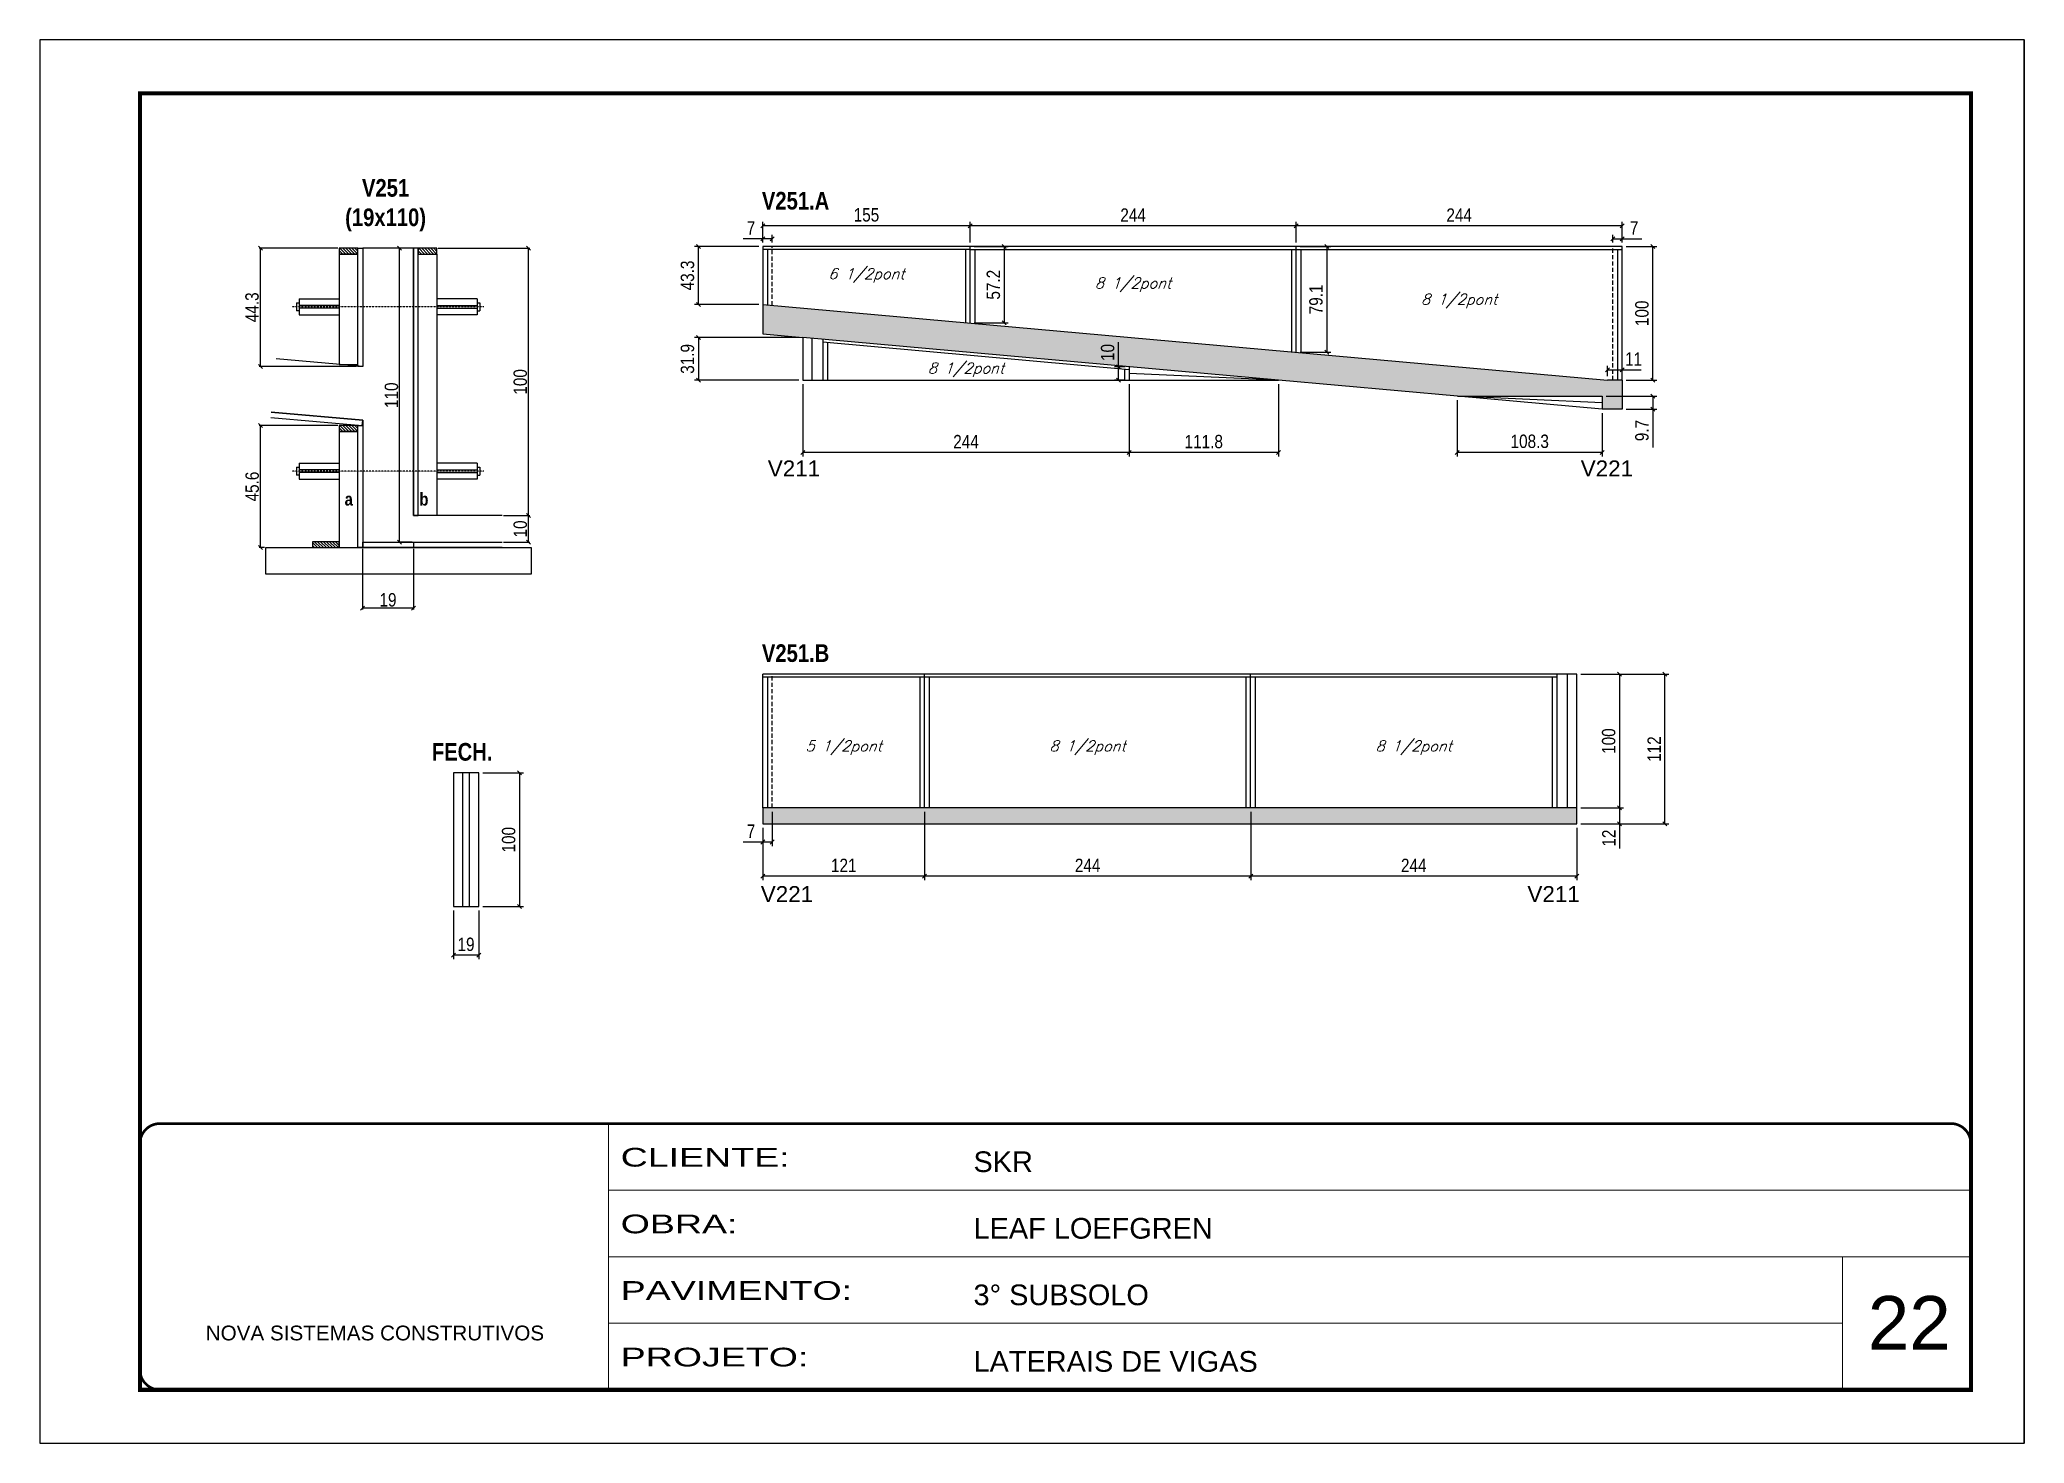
# Model space of a CAD drawing. Extents: x 3309 to 9590, y -2522 to 15424.
# Drawn here: x 4908 to 6393, y 7815 to 8865 of the extents above; entities that cross this region are included whole.
import ezdxf

# ---------------------------------------------------------------- set-up
doc = ezdxf.new("R2010")
doc.units = 0
for name, pattern in [('CONTINUO', [0]), ('DASHED', [0.75, 0.5, -0.25]), ('HIDDEN', [0.375, 0.25, -0.125]), ('HIDDEN2', [4.7625, 3.175, -1.5875])]:
    doc.linetypes.add(name, pattern=pattern)
for name, color, linetype in [('5', 5, 'Continuous'), ('COTA', 241, 'Continuous'), ('detalhes', 4, 'Continuous'), ('NOMENCLATURA', 7, 'Continuous'), ('Painéis', 200, 'Continuous'), ('SARR_2.2x10', 60, 'Continuous'), ('SARR_2.2x7', 40, 'Continuous'), ('SARR_3.5x7', 81, 'Continuous'), ('SARR_EDITAR', 141, 'Continuous'), ('TENSOR', 3, 'Continuous'), ('texto', 7, 'Continuous')]:
    doc.layers.add(name, color=color, linetype=linetype)
for name, color, linetype, lineweight in [('CARIMBO', 255, 'Continuous', 9), ('CONCRETO', 251, 'Continuous', 25), ('Folhas', 255, 'Continuous', 9), ('SARRAFO DE PRESSAO', 251, 'DASHED', 9)]:
    doc.layers.add(name, color=color, linetype=linetype, lineweight=lineweight)
doc.layers.add('Laje_Perimetro', color=7, linetype='Continuous', plot=False)
doc.styles.add('ARIAL', font='arial.ttf')
doc.styles.add('COTA TECNICA', font='techl___.ttf', dxfattribs={"height": 10})
doc.styles.add('COTA TECNICA 2X', font='techl___.ttf', dxfattribs={"height": 10})
doc.styles.add('Romans', font='romans.shx')
doc.styles.get("Standard").update_dxf_attribs({"font": 'arial.ttf'})
doc.styles.add('TECNICA', font='techb___.ttf', dxfattribs={"height": 10})
doc.styles.add('Tecnologia', font='')
doc.styles.get('Tecnologia').set_extended_font_data('Forgotten Futurist')
doc.dimstyles.new('PAINEL', dxfattribs={"dimtxt": 10, "dimasz": 3, "dimexe": 3, "dimexo": 3, "dimgap": 3, "dimtad": 1, "dimdec": 1, "dimzin": 12, "dimdsep": 46, "dimtxsty": 'COTA TECNICA', "dimblk1": 'OBLIQUE', "dimblk2": 'OBLIQUE', "dimsah": 1, "dimcen": 0.9, "dimclrd": 4, "dimclre": 4, "dimclrt": 240, "dimadec": 1, "dimazin": 3, "dimtfac": 1, "dimtdec": 1, "dimtmove": 0, "dimatfit": 3, "dimfxl": 1, "dimtolj": 1, "dimtzin": 12, "dimarcsym": 0})
doc.dimstyles.new('SECAO', dxfattribs={"dimscale": 0.333333, "dimtxt": 5, "dimasz": 9, "dimexe": 3, "dimexo": 3, "dimgap": 3, "dimtad": 1, "dimdec": 1, "dimlfac": 0.5, "dimzin": 12, "dimdsep": 46, "dimtxsty": 'COTA TECNICA 2X', "dimblk1": 'OBLIQUE', "dimblk2": 'OBLIQUE', "dimsah": 1, "dimcen": 0.9, "dimclrd": 4, "dimclre": 4, "dimclrt": 240, "dimadec": 1, "dimazin": 3, "dimtfac": 1, "dimtdec": 1, "dimtmove": 0, "dimatfit": 3, "dimfxl": 1, "dimtolj": 1, "dimtzin": 12, "dimarcsym": 0})

msp = doc.modelspace()

# ---------------------------------------------------------------- texts
at = {"layer": '5', "linetype": 'Continuous'}
for s, p in [('V211', (5452.68, 8538.23)), ('V221', (6060.97, 8538.23)), ('V221', (5447.44, 8219.83)), ('V211', (6021.08, 8219.83))]:
    msp.add_text(s, height=12, rotation=359.99996, dxfattribs=at).set_placement(p)
at = {"layer": 'CARIMBO', "style": 'ARIAL'}
msp.add_text('22', height=40, dxfattribs=at).set_placement((6275.73, 7885.13))
at = {"layer": 'detalhes', "style": 'TECNICA'}
for s, p in [('a', (5136.07, 8516.47)), ('b', (5192.04, 8516.46))]:
    msp.add_text(s, height=9.6, dxfattribs=at).set_placement(p)
at = {"layer": 'NOMENCLATURA', "style": 'TECNICA'}
for s, p in [('V251.A', (5448.25, 8737.94)), ('V251.B', (5448.25, 8399.51)), ('FECH.', (5201.29, 8325.66))]:
    msp.add_text(s, height=13.2, dxfattribs=at).set_placement(p)
at = {"layer": 'NOMENCLATURA', "insert": (5166.68, 8760.74), "char_height": 13.2, "attachment_point": 2, "style": 'TECNICA'}
msp.add_mtext_dynamic_manual_height_columns('V251\\P(19x110)', width=300.2766, gutter_width=1, heights=[0], dxfattribs=at)
at = {"layer": 'texto', "color": 2, "char_height": 8, "attachment_point": 5, "style": 'Romans'}
for s, insert in [('{\\Q19;\\C256;6 1/2pont}', (5526.48, 8688.61)), ('{\\Q19;\\C256;8 1/2pont}', (5725.99, 8681.65)), ('{\\Q19;\\C256;8 1/2pont}', (5969.99, 8669.45)), ('{\\Q19;\\C256;8 1/2pont}', (5600.97, 8618.02)), ('{\\Q19;\\C256;5 1/2pont}', (5509.47, 8335.32)), ('{\\Q19;\\C256;8 1/2pont}', (5691.97, 8335.32)), ('{\\Q19;\\C256;8 1/2pont}', (5935.97, 8335.32))]:
    msp.add_mtext(s, dxfattribs=dict(at, insert=insert))

# ---------------------------------------------------------------- blocks, each defined once
blk = doc.blocks.new('9999999999')
at = {"color": 30, "linetype": 'CONTINUO'}
for p, q in [((98564.6, 34230.2), (98564.6, 34429.4)), ((98564.6, 34379.6), (99584, 34379.6)), ((98564.6, 34329.8), (99488, 34329.8)), ((99584, 34329.8), (99488, 34329.8)), ((99488, 34329.8), (99488, 34230.2)), ((98564.6, 34280), (99488, 34280))]:
    blk.add_line(p, q, dxfattribs=at)
at = {"color": 30, "linetype": 'CONTINUO', "const_width": 2}
blk.add_lwpolyline([(99584, 34230.2), (99584, 34414.4, 0.414214), (99569, 34429.4), (98229, 34429.4, 0.414214), (98214, 34414.4), (98214, 34245.2, 0.414214), (98229, 34230.2), (99584, 34230.2)], format="xyb", dxfattribs=at)
at = {"layer": 'Folhas'}
blk.add_lwpolyline([(98139, 34190.2), (99624, 34190.2), (99624, 35240.2), (98139, 35240.2)], close=True, dxfattribs=at)
at = {"layer": 'Folhas', "color": 30, "const_width": 3}
blk.add_lwpolyline([(98214, 34230.2), (99584, 34230.2), (99584, 35200.2), (98214, 35200.2)], close=True, dxfattribs=at)
at = {"color": 7, "linetype": 'Continuous', "ltscale": 5, "style": 'ARIAL'}
for s, height, p in [('SKR', 15.48, (98837.7, 34393.1)), ('LEAF LOEFGREN', 15.483, (98837.7, 34343.3)), ('3° SUBSOLO', 15.48, (98837.7, 34293.5)), ('NOVA SISTEMAS CONSTRUTIVOS', 11.059, (98263.2, 34267.2)), ('LATERAIS DE VIGAS', 15.483, (98837.7, 34243.7))]:
    blk.add_text(s, height=height, dxfattribs=at).set_placement(p)
at = {"layer": 'Folhas', "color": 7, "style": 'Tecnologia', "width": 1.5}
for s, p in [('CLIENTE:', (98573.7, 34397.2)), ('OBRA:', (98573.7, 34347.3)), ('PAVIMENTO:', (98573.7, 34297.5)), ('PROJETO:', (98573.7, 34247.7))]:
    blk.add_text(s, height=14, dxfattribs=at).set_placement(p)
blk = doc.blocks.new('_Oblique')
at = {"color": 0, "linetype": 'ByBlock', "lineweight": -2}
blk.add_line((-0.5, -0.5), (0.5, 0.5), dxfattribs=at)
blk = doc.blocks.new('*D641')
at = {"layer": 'COTA', "color": 4, "lineweight": -2, "transparency": 16777216}
for p, q in [((5149.5, 8484), (5149.5, 8438.8)), ((5187.5, 8484), (5187.5, 8438.8)), ((5187.5, 8439.8), (5149.5, 8439.8))]:
    blk.add_line(p, q, dxfattribs=at)
at = {"layer": 'Defpoints', "color": 0, "transparency": 16777216}
for p in [(5149.5, 8485), (5187.5, 8485), (5149.5, 8439.8)]:
    blk.add_point(p, dxfattribs=at)
at = {"layer": 'COTA', "color": 4, "lineweight": -2, "transparency": 16777216, "xscale": 3, "yscale": 3, "zscale": 3, "rotation": 180}
blk.add_blockref('_Oblique', (5149.5, 8439.8), dxfattribs=at)
at = {"layer": 'COTA', "color": 4, "lineweight": -2, "transparency": 16777216, "xscale": 3, "yscale": 3, "zscale": 3}
blk.add_blockref('_Oblique', (5187.5, 8439.8), dxfattribs=at)
at = {"layer": 'COTA', "color": 240, "transparency": 16777216, "insert": (5168.5, 8445.9), "char_height": 10, "attachment_point": 5, "style": 'COTA TECNICA 2X'}
blk.add_mtext('\\A1;19', dxfattribs=at)
blk = doc.blocks.new('*D642')
at = {"layer": 'COTA', "color": 4, "lineweight": -2, "transparency": 16777216}
for p, q in [((5254.8, 8509), (5274.6, 8509)), ((5273.6, 8489), (5273.6, 8509)), ((5254.8, 8489), (5274.6, 8489))]:
    blk.add_line(p, q, dxfattribs=at)
at = {"layer": 'Defpoints', "color": 0, "transparency": 16777216}
for p in [(5253.8, 8509), (5273.6, 8509), (5253.8, 8489)]:
    blk.add_point(p, dxfattribs=at)
at = {"layer": 'COTA', "color": 4, "lineweight": -2, "transparency": 16777216, "xscale": 3, "yscale": 3, "zscale": 3}
for p, rotation in [((5273.6, 8509), 90), ((5273.6, 8489), 270)]:
    blk.add_blockref('_Oblique', p, dxfattribs=dict(at, rotation=rotation))
at = {"layer": 'COTA', "color": 240, "transparency": 16777216, "insert": (5267.5, 8499), "char_height": 10, "attachment_point": 5, "rotation": 90, "style": 'COTA TECNICA 2X'}
blk.add_mtext('\\A1;10', dxfattribs=at)
blk = doc.blocks.new('*D643')
at = {"layer": 'COTA', "color": 4, "lineweight": -2, "transparency": 16777216}
for p, q in [((5206.1, 8709), (5274.6, 8709)), ((5273.6, 8509), (5273.6, 8709)), ((5254.8, 8509), (5274.6, 8509))]:
    blk.add_line(p, q, dxfattribs=at)
at = {"layer": 'Defpoints', "color": 0, "transparency": 16777216}
for p in [(5205.1, 8709), (5273.6, 8709), (5253.8, 8509)]:
    blk.add_point(p, dxfattribs=at)
at = {"layer": 'COTA', "color": 4, "lineweight": -2, "transparency": 16777216, "xscale": 3, "yscale": 3, "zscale": 3}
for p, rotation in [((5273.6, 8709), 90), ((5273.6, 8509), 270)]:
    blk.add_blockref('_Oblique', p, dxfattribs=dict(at, rotation=rotation))
at = {"layer": 'COTA', "color": 240, "transparency": 16777216, "insert": (5267.5, 8609), "char_height": 10, "attachment_point": 5, "rotation": 90, "style": 'COTA TECNICA 2X'}
blk.add_mtext('\\A1;100', dxfattribs=at)
blk = doc.blocks.new('*D644')
at = {"layer": 'COTA', "color": 4, "lineweight": -2, "transparency": 16777216}
for p, q in [((5186.5, 8709), (5176.2, 8709)), ((5177.2, 8489), (5177.2, 8709)), ((5186.5, 8489), (5176.2, 8489))]:
    blk.add_line(p, q, dxfattribs=at)
at = {"layer": 'Defpoints', "color": 0, "transparency": 16777216}
for p in [(5177.2, 8709), (5187.5, 8709), (5187.5, 8489)]:
    blk.add_point(p, dxfattribs=at)
at = {"layer": 'COTA', "color": 4, "lineweight": -2, "transparency": 16777216, "xscale": 3, "yscale": 3, "zscale": 3}
for p, rotation in [((5177.2, 8709), 90), ((5177.2, 8489), 270)]:
    blk.add_blockref('_Oblique', p, dxfattribs=dict(at, rotation=rotation))
at = {"layer": 'COTA', "color": 240, "transparency": 16777216, "insert": (5171.1, 8599), "char_height": 10, "attachment_point": 5, "rotation": 90, "style": 'COTA TECNICA 2X'}
blk.add_mtext('\\A1;110', dxfattribs=at)
blk = doc.blocks.new('*D645')
at = {"layer": 'COTA', "color": 4, "lineweight": -2, "transparency": 16777216}
for p, q in [((5130.9, 8576.3), (5072, 8576.3)), ((5073, 8485), (5073, 8576.3)), ((5076, 8485), (5072, 8485))]:
    blk.add_line(p, q, dxfattribs=at)
at = {"layer": 'Defpoints', "color": 0, "transparency": 16777216}
for p in [(5073, 8576.3), (5131.9, 8576.3), (5077, 8485)]:
    blk.add_point(p, dxfattribs=at)
at = {"layer": 'COTA', "color": 4, "lineweight": -2, "transparency": 16777216, "xscale": 3, "yscale": 3, "zscale": 3}
for p, rotation in [((5073, 8576.3), 90), ((5073, 8485), 270)]:
    blk.add_blockref('_Oblique', p, dxfattribs=dict(at, rotation=rotation))
at = {"layer": 'COTA', "color": 240, "transparency": 16777216, "insert": (5066.9, 8530.7), "char_height": 10, "attachment_point": 5, "rotation": 90, "style": 'COTA TECNICA 2X'}
blk.add_mtext('\\A1;45.6', dxfattribs=at)
blk = doc.blocks.new('*D646')
at = {"layer": 'COTA', "color": 4, "lineweight": -2, "transparency": 16777216}
for p, q in [((5130.9, 8709), (5072, 8709)), ((5073, 8620.5), (5073, 8709)), ((5144.9, 8620.5), (5072, 8620.5))]:
    blk.add_line(p, q, dxfattribs=at)
at = {"layer": 'Defpoints', "color": 0, "transparency": 16777216}
for p in [(5073, 8709), (5131.9, 8709), (5145.9, 8620.5)]:
    blk.add_point(p, dxfattribs=at)
at = {"layer": 'COTA', "color": 4, "lineweight": -2, "transparency": 16777216, "xscale": 3, "yscale": 3, "zscale": 3}
for p, rotation in [((5073, 8709), 90), ((5073, 8620.5), 270)]:
    blk.add_blockref('_Oblique', p, dxfattribs=dict(at, rotation=rotation))
at = {"layer": 'COTA', "color": 240, "transparency": 16777216, "insert": (5066.8, 8664.8), "char_height": 10, "attachment_point": 5, "rotation": 90, "style": 'COTA TECNICA 2X'}
blk.add_mtext('\\A1;44.3', dxfattribs=at)
blk = doc.blocks.new('*D647')
at = {"layer": 'COTA', "color": 4, "lineweight": -2, "transparency": 16777216}
for p, q in [((5848, 8713.3), (5848, 8728.7)), ((6092, 8725.7), (5848, 8725.7)), ((6092, 8713.3), (6092, 8728.7))]:
    blk.add_line(p, q, dxfattribs=at)
at = {"layer": 'Defpoints', "color": 0, "transparency": 16777216}
for p in [(5848, 8725.7), (5848, 8710.3), (6092, 8710.3)]:
    blk.add_point(p, dxfattribs=at)
at = {"layer": 'COTA', "color": 4, "lineweight": -2, "transparency": 16777216, "xscale": 3, "yscale": 3, "zscale": 3, "rotation": 180}
blk.add_blockref('_Oblique', (5848, 8725.7), dxfattribs=at)
at = {"layer": 'COTA', "color": 4, "lineweight": -2, "transparency": 16777216, "xscale": 3, "yscale": 3, "zscale": 3}
blk.add_blockref('_Oblique', (6092, 8725.7), dxfattribs=at)
at = {"layer": 'COTA', "color": 240, "transparency": 16777216, "insert": (5970, 8733.8), "char_height": 10, "attachment_point": 5, "style": 'COTA TECNICA'}
blk.add_mtext('\\A1;244', dxfattribs=at)
blk = doc.blocks.new('*D648')
at = {"layer": 'COTA', "color": 4, "lineweight": -2, "transparency": 16777216}
for p, q in [((5604, 8713.3), (5604, 8728.7)), ((5848, 8725.7), (5604, 8725.7)), ((5848, 8713.3), (5848, 8728.7))]:
    blk.add_line(p, q, dxfattribs=at)
at = {"layer": 'Defpoints', "color": 0, "transparency": 16777216}
for p in [(5604, 8725.7), (5604, 8710.3), (5848, 8710.3)]:
    blk.add_point(p, dxfattribs=at)
at = {"layer": 'COTA', "color": 4, "lineweight": -2, "transparency": 16777216, "xscale": 3, "yscale": 3, "zscale": 3, "rotation": 180}
blk.add_blockref('_Oblique', (5604, 8725.7), dxfattribs=at)
at = {"layer": 'COTA', "color": 4, "lineweight": -2, "transparency": 16777216, "xscale": 3, "yscale": 3, "zscale": 3}
blk.add_blockref('_Oblique', (5848, 8725.7), dxfattribs=at)
at = {"layer": 'COTA', "color": 240, "transparency": 16777216, "insert": (5726, 8733.8), "char_height": 10, "attachment_point": 5, "style": 'COTA TECNICA'}
blk.add_mtext('\\A1;244', dxfattribs=at)
blk = doc.blocks.new('*D649')
at = {"layer": 'COTA', "color": 4, "lineweight": -2, "transparency": 16777216}
for p, q in [((5449, 8713.3), (5449, 8728.7)), ((5604, 8725.7), (5449, 8725.7)), ((5604, 8713.3), (5604, 8728.7))]:
    blk.add_line(p, q, dxfattribs=at)
at = {"layer": 'Defpoints', "color": 0, "transparency": 16777216}
for p in [(5449, 8725.7), (5449, 8710.3), (5604, 8710.3)]:
    blk.add_point(p, dxfattribs=at)
at = {"layer": 'COTA', "color": 4, "lineweight": -2, "transparency": 16777216, "xscale": 3, "yscale": 3, "zscale": 3, "rotation": 180}
blk.add_blockref('_Oblique', (5449, 8725.7), dxfattribs=at)
at = {"layer": 'COTA', "color": 4, "lineweight": -2, "transparency": 16777216, "xscale": 3, "yscale": 3, "zscale": 3}
blk.add_blockref('_Oblique', (5604, 8725.7), dxfattribs=at)
at = {"layer": 'COTA', "color": 240, "transparency": 16777216, "insert": (5526.5, 8733.9), "char_height": 10, "attachment_point": 5, "style": 'COTA TECNICA'}
blk.add_mtext('\\A1;155', dxfattribs=at)
blk = doc.blocks.new('*D650')
at = {"layer": 'COTA', "color": 4, "lineweight": -2, "transparency": 16777216}
for p, q in [((6095, 8710.3), (6117.9, 8710.3)), ((6114.9, 8610.3), (6114.9, 8710.3)), ((6095, 8610.3), (6117.9, 8610.3))]:
    blk.add_line(p, q, dxfattribs=at)
at = {"layer": 'Defpoints', "color": 0, "transparency": 16777216}
for p in [(6092, 8710.3), (6114.9, 8710.3), (6092, 8610.3)]:
    blk.add_point(p, dxfattribs=at)
at = {"layer": 'COTA', "color": 4, "lineweight": -2, "transparency": 16777216, "xscale": 3, "yscale": 3, "zscale": 3}
for p, rotation in [((6114.9, 8710.3), 90), ((6114.9, 8610.3), 270)]:
    blk.add_blockref('_Oblique', p, dxfattribs=dict(at, rotation=rotation))
at = {"layer": 'COTA', "color": 240, "transparency": 16777216, "insert": (6106.8, 8660.3), "char_height": 10, "attachment_point": 5, "rotation": 90, "style": 'COTA TECNICA'}
blk.add_mtext('\\A1;100', dxfattribs=at)
blk = doc.blocks.new('*D651')
at = {"layer": 'COTA', "color": 4, "lineweight": -2, "transparency": 16777216}
for p, q in [((6081, 8613.3), (6081, 8621)), ((6081, 8618), (6092, 8618)), ((6092, 8613.3), (6092, 8621)), ((6092, 8618), (6106.1, 8618))]:
    blk.add_line(p, q, dxfattribs=at)
at = {"layer": 'Defpoints', "color": 0, "transparency": 16777216}
for p in [(6092, 8618), (6081, 8610.3), (6092, 8610.3)]:
    blk.add_point(p, dxfattribs=at)
at = {"layer": 'COTA', "color": 4, "lineweight": -2, "transparency": 16777216, "xscale": 3, "yscale": 3, "zscale": 3, "rotation": 180}
blk.add_blockref('_Oblique', (6081, 8618), dxfattribs=at)
at = {"layer": 'COTA', "color": 4, "lineweight": -2, "transparency": 16777216, "xscale": 3, "yscale": 3, "zscale": 3}
blk.add_blockref('_Oblique', (6092, 8618), dxfattribs=at)
at = {"layer": 'COTA', "color": 240, "transparency": 16777216, "insert": (6100.5, 8626.1), "char_height": 10, "attachment_point": 5, "style": 'COTA TECNICA'}
blk.add_mtext('\\A1;11', dxfattribs=at)
blk = doc.blocks.new('*D652')
at = {"layer": 'COTA', "color": 4, "lineweight": -2, "transparency": 16777216}
for p, q in [((5851, 8710.3), (5874, 8710.3)), ((5871, 8710.3), (5871, 8631.2)), ((5851, 8631.2), (5874, 8631.2))]:
    blk.add_line(p, q, dxfattribs=at)
at = {"layer": 'Defpoints', "color": 0, "transparency": 16777216}
for p in [(5848, 8710.3), (5848, 8631.2), (5871, 8631.2)]:
    blk.add_point(p, dxfattribs=at)
at = {"layer": 'COTA', "color": 4, "lineweight": -2, "transparency": 16777216, "xscale": 3, "yscale": 3, "zscale": 3}
for p, rotation in [((5871, 8710.3), 90), ((5871, 8631.2), 270)]:
    blk.add_blockref('_Oblique', p, dxfattribs=dict(at, rotation=rotation))
at = {"layer": 'COTA', "color": 240, "transparency": 16777216, "insert": (5862.9, 8670.7), "char_height": 10, "attachment_point": 5, "rotation": 90, "style": 'COTA TECNICA'}
blk.add_mtext('\\A1;79.1', dxfattribs=at)
blk = doc.blocks.new('*D653')
at = {"layer": 'COTA', "color": 4, "lineweight": -2, "transparency": 16777216}
for p, q in [((5607, 8710.3), (5632.6, 8710.3)), ((5629.6, 8710.3), (5629.6, 8653.1)), ((5607, 8653.1), (5632.6, 8653.1))]:
    blk.add_line(p, q, dxfattribs=at)
at = {"layer": 'Defpoints', "color": 0, "transparency": 16777216}
for p in [(5604, 8710.3), (5604, 8653.1), (5629.6, 8653.1)]:
    blk.add_point(p, dxfattribs=at)
at = {"layer": 'COTA', "color": 4, "lineweight": -2, "transparency": 16777216, "xscale": 3, "yscale": 3, "zscale": 3}
for p, rotation in [((5629.6, 8710.3), 90), ((5629.6, 8653.1), 270)]:
    blk.add_blockref('_Oblique', p, dxfattribs=dict(at, rotation=rotation))
at = {"layer": 'COTA', "color": 240, "transparency": 16777216, "insert": (5621.5, 8681.7), "char_height": 10, "attachment_point": 5, "rotation": 90, "style": 'COTA TECNICA'}
blk.add_mtext('\\A1;57.2', dxfattribs=at)
blk = doc.blocks.new('*D654')
at = {"layer": 'COTA', "color": 4, "lineweight": -2, "transparency": 16777216}
for p, q in [((5446, 8710.3), (5397.9, 8710.3)), ((5400.9, 8667), (5400.9, 8710.3)), ((5446, 8667), (5397.9, 8667))]:
    blk.add_line(p, q, dxfattribs=at)
at = {"layer": 'Defpoints', "color": 0, "transparency": 16777216}
for p in [(5400.9, 8710.3), (5449, 8710.3), (5449, 8667)]:
    blk.add_point(p, dxfattribs=at)
at = {"layer": 'COTA', "color": 4, "lineweight": -2, "transparency": 16777216, "xscale": 3, "yscale": 3, "zscale": 3}
for p, rotation in [((5400.9, 8710.3), 90), ((5400.9, 8667), 270)]:
    blk.add_blockref('_Oblique', p, dxfattribs=dict(at, rotation=rotation))
at = {"layer": 'COTA', "color": 240, "transparency": 16777216, "insert": (5392.6, 8688.6), "char_height": 10, "attachment_point": 5, "rotation": 90, "style": 'COTA TECNICA'}
blk.add_mtext('\\A1;43.3', dxfattribs=at)
blk = doc.blocks.new('*D655')
at = {"layer": 'COTA', "color": 4, "lineweight": -2, "transparency": 16777216}
for p, q in [((5476, 8642.2), (5397.9, 8642.2)), ((5400.9, 8642.2), (5400.9, 8610.3)), ((5476, 8610.3), (5397.9, 8610.3))]:
    blk.add_line(p, q, dxfattribs=at)
at = {"layer": 'Defpoints', "color": 0, "transparency": 16777216}
for p in [(5479, 8642.2), (5400.9, 8610.3), (5479, 8610.3)]:
    blk.add_point(p, dxfattribs=at)
at = {"layer": 'COTA', "color": 4, "lineweight": -2, "transparency": 16777216, "xscale": 3, "yscale": 3, "zscale": 3}
for p, rotation in [((5400.9, 8642.2), 90), ((5400.9, 8610.3), 270)]:
    blk.add_blockref('_Oblique', p, dxfattribs=dict(at, rotation=rotation))
at = {"layer": 'COTA', "color": 240, "transparency": 16777216, "insert": (5392.6, 8626.2), "char_height": 10, "attachment_point": 5, "rotation": 90, "style": 'COTA TECNICA'}
blk.add_mtext('\\A1;31.9', dxfattribs=at)
blk = doc.blocks.new('*D656')
at = {"layer": 'COTA', "color": 4, "lineweight": -2, "transparency": 16777216}
for p, q in [((5968.6, 8595.3), (5968.6, 8553.2)), ((6077, 8585.5), (6077, 8553.2)), ((6077, 8556.2), (5968.6, 8556.2))]:
    blk.add_line(p, q, dxfattribs=at)
at = {"layer": 'Defpoints', "color": 0, "transparency": 16777216}
for p in [(5968.6, 8598.3), (6077, 8588.5), (5968.6, 8556.2)]:
    blk.add_point(p, dxfattribs=at)
at = {"layer": 'COTA', "color": 4, "lineweight": -2, "transparency": 16777216, "xscale": 3, "yscale": 3, "zscale": 3, "rotation": 180}
blk.add_blockref('_Oblique', (5968.6, 8556.2), dxfattribs=at)
at = {"layer": 'COTA', "color": 4, "lineweight": -2, "transparency": 16777216, "xscale": 3, "yscale": 3, "zscale": 3}
blk.add_blockref('_Oblique', (6077, 8556.2), dxfattribs=at)
at = {"layer": 'COTA', "color": 240, "transparency": 16777216, "insert": (6022.8, 8564.5), "char_height": 10, "attachment_point": 5, "style": 'COTA TECNICA'}
blk.add_mtext('\\A1;108.3', dxfattribs=at)
blk = doc.blocks.new('*D657')
at = {"layer": 'COTA', "color": 4, "lineweight": -2, "transparency": 16777216}
for p, q in [((6080, 8598.3), (6117.9, 8598.3)), ((6114.9, 8598.3), (6114.9, 8588.5)), ((6095, 8588.5), (6117.9, 8588.5)), ((6114.9, 8588.5), (6114.9, 8559.8))]:
    blk.add_line(p, q, dxfattribs=at)
at = {"layer": 'Defpoints', "color": 0, "transparency": 16777216}
for p in [(6077, 8598.3), (6092, 8588.5), (6114.9, 8588.5)]:
    blk.add_point(p, dxfattribs=at)
at = {"layer": 'COTA', "color": 4, "lineweight": -2, "transparency": 16777216, "xscale": 3, "yscale": 3, "zscale": 3}
for p, rotation in [((6114.9, 8598.3), 90), ((6114.9, 8588.5), 270)]:
    blk.add_blockref('_Oblique', p, dxfattribs=dict(at, rotation=rotation))
at = {"layer": 'COTA', "color": 240, "transparency": 16777216, "insert": (6106.8, 8572.6), "char_height": 10, "attachment_point": 5, "rotation": 90, "style": 'COTA TECNICA'}
blk.add_mtext('\\A1;9.7', dxfattribs=at)
blk = doc.blocks.new('*D658')
at = {"layer": 'COTA', "color": 4, "lineweight": -2, "transparency": 16777216}
for p, q in [((5723, 8607.3), (5723, 8553.2)), ((5834.8, 8607.3), (5834.8, 8553.2)), ((5834.8, 8556.2), (5723, 8556.2))]:
    blk.add_line(p, q, dxfattribs=at)
at = {"layer": 'Defpoints', "color": 0, "transparency": 16777216}
for p in [(5723, 8610.3), (5834.8, 8610.3), (5723, 8556.2)]:
    blk.add_point(p, dxfattribs=at)
at = {"layer": 'COTA', "color": 4, "lineweight": -2, "transparency": 16777216, "xscale": 3, "yscale": 3, "zscale": 3, "rotation": 180}
blk.add_blockref('_Oblique', (5723, 8556.2), dxfattribs=at)
at = {"layer": 'COTA', "color": 4, "lineweight": -2, "transparency": 16777216, "xscale": 3, "yscale": 3, "zscale": 3}
blk.add_blockref('_Oblique', (5834.8, 8556.2), dxfattribs=at)
at = {"layer": 'COTA', "color": 240, "transparency": 16777216, "insert": (5778.9, 8564.3), "char_height": 10, "attachment_point": 5, "style": 'COTA TECNICA'}
blk.add_mtext('\\A1;111.8', dxfattribs=at)
blk = doc.blocks.new('*D659')
at = {"layer": 'COTA', "color": 4, "lineweight": -2, "transparency": 16777216}
for p, q in [((5479, 8607.3), (5479, 8553.2)), ((5723, 8607.3), (5723, 8553.2)), ((5723, 8556.2), (5479, 8556.2))]:
    blk.add_line(p, q, dxfattribs=at)
at = {"layer": 'Defpoints', "color": 0, "transparency": 16777216}
for p in [(5479, 8610.3), (5723, 8610.3), (5479, 8556.2)]:
    blk.add_point(p, dxfattribs=at)
at = {"layer": 'COTA', "color": 4, "lineweight": -2, "transparency": 16777216, "xscale": 3, "yscale": 3, "zscale": 3, "rotation": 180}
blk.add_blockref('_Oblique', (5479, 8556.2), dxfattribs=at)
at = {"layer": 'COTA', "color": 4, "lineweight": -2, "transparency": 16777216, "xscale": 3, "yscale": 3, "zscale": 3}
blk.add_blockref('_Oblique', (5723, 8556.2), dxfattribs=at)
at = {"layer": 'COTA', "color": 240, "transparency": 16777216, "insert": (5601, 8564.3), "char_height": 10, "attachment_point": 5, "style": 'COTA TECNICA'}
blk.add_mtext('\\A1;244', dxfattribs=at)
blk = doc.blocks.new('*D660')
at = {"layer": 'COTA', "color": 4, "lineweight": -2, "transparency": 16777216}
for p, q in [((5715.1, 8620.3), (5715.1, 8638.7)), ((5720, 8620.3), (5712.1, 8620.3)), ((5715.1, 8610.3), (5715.1, 8620.3)), ((5720, 8610.3), (5712.1, 8610.3))]:
    blk.add_line(p, q, dxfattribs=at)
at = {"layer": 'Defpoints', "color": 0, "transparency": 16777216}
for p in [(5715.1, 8620.3), (5723, 8620.3), (5723, 8610.3)]:
    blk.add_point(p, dxfattribs=at)
at = {"layer": 'COTA', "color": 4, "lineweight": -2, "transparency": 16777216, "xscale": 3, "yscale": 3, "zscale": 3}
for p, rotation in [((5715.1, 8620.3), 90), ((5715.1, 8610.3), 270)]:
    blk.add_blockref('_Oblique', p, dxfattribs=dict(at, rotation=rotation))
at = {"layer": 'COTA', "color": 240, "transparency": 16777216, "insert": (5707, 8631), "char_height": 10, "attachment_point": 5, "rotation": 90, "style": 'COTA TECNICA'}
blk.add_mtext('\\A1;10', dxfattribs=at)
blk = doc.blocks.new('*D661')
at = {"layer": 'COTA', "color": 4, "lineweight": -2, "transparency": 16777216}
for p, q in [((6085, 8713.3), (6085, 8719)), ((6092, 8713.3), (6092, 8719)), ((6085, 8716), (6092, 8716)), ((6092, 8716), (6106.7, 8716))]:
    blk.add_line(p, q, dxfattribs=at)
at = {"layer": 'Defpoints', "color": 0, "transparency": 16777216}
for p in [(6085, 8710.3), (6092, 8716), (6092, 8710.3)]:
    blk.add_point(p, dxfattribs=at)
at = {"layer": 'COTA', "color": 4, "lineweight": -2, "transparency": 16777216, "xscale": 3, "yscale": 3, "zscale": 3, "rotation": 180}
blk.add_blockref('_Oblique', (6085, 8716), dxfattribs=at)
at = {"layer": 'COTA', "color": 4, "lineweight": -2, "transparency": 16777216, "xscale": 3, "yscale": 3, "zscale": 3}
blk.add_blockref('_Oblique', (6092, 8716), dxfattribs=at)
at = {"layer": 'COTA', "color": 240, "transparency": 16777216, "insert": (6100.9, 8724.1), "char_height": 10, "attachment_point": 5, "style": 'COTA TECNICA'}
blk.add_mtext('\\A1;7', dxfattribs=at)
blk = doc.blocks.new('*D662')
at = {"layer": 'COTA', "color": 4, "lineweight": -2, "transparency": 16777216}
for p, q in [((5449, 8713.3), (5449, 8719)), ((5456, 8713.3), (5456, 8719)), ((5449, 8716), (5434.2, 8716)), ((5456, 8716), (5449, 8716))]:
    blk.add_line(p, q, dxfattribs=at)
at = {"layer": 'Defpoints', "color": 0, "transparency": 16777216}
for p in [(5449, 8716), (5449, 8710.3), (5456, 8710.3)]:
    blk.add_point(p, dxfattribs=at)
at = {"layer": 'COTA', "color": 4, "lineweight": -2, "transparency": 16777216, "xscale": 3, "yscale": 3, "zscale": 3, "rotation": 180}
blk.add_blockref('_Oblique', (5449, 8716), dxfattribs=at)
at = {"layer": 'COTA', "color": 4, "lineweight": -2, "transparency": 16777216, "xscale": 3, "yscale": 3, "zscale": 3}
blk.add_blockref('_Oblique', (5456, 8716), dxfattribs=at)
at = {"layer": 'COTA', "color": 240, "transparency": 16777216, "insert": (5440.1, 8724.1), "char_height": 10, "attachment_point": 5, "style": 'COTA TECNICA'}
blk.add_mtext('\\A1;7', dxfattribs=at)
blk = doc.blocks.new('*D663')
at = {"layer": 'COTA', "color": 4, "linetype": 'ByBlock', "lineweight": -2, "transparency": 16777216}
for p, q in [((5814, 8287.3), (5814, 8236.3)), ((6058, 8275.3), (6058, 8236.3)), ((6058, 8239.3), (5814, 8239.3))]:
    blk.add_line(p, q, dxfattribs=at)
at = {"layer": 'Defpoints', "color": 0, "linetype": 'ByBlock', "transparency": 16777216}
for p in [(5814, 8290.3), (6058, 8278.3), (5814, 8239.3)]:
    blk.add_point(p, dxfattribs=at)
at = {"layer": 'COTA', "color": 4, "linetype": 'ByBlock', "lineweight": -2, "transparency": 16777216, "xscale": 3, "yscale": 3, "zscale": 3, "rotation": 180}
blk.add_blockref('_Oblique', (5814, 8239.3), dxfattribs=at)
at = {"layer": 'COTA', "color": 4, "linetype": 'ByBlock', "lineweight": -2, "transparency": 16777216, "xscale": 3, "yscale": 3, "zscale": 3}
blk.add_blockref('_Oblique', (6058, 8239.3), dxfattribs=at)
at = {"layer": 'COTA', "color": 240, "linetype": 'ByBlock', "transparency": 16777216, "insert": (5936, 8247.3), "char_height": 10, "attachment_point": 5, "style": 'COTA TECNICA'}
blk.add_mtext('\\A1;244', dxfattribs=at)
blk = doc.blocks.new('*D664')
at = {"layer": 'COTA', "color": 4, "linetype": 'ByBlock', "lineweight": -2, "transparency": 16777216}
for p, q in [((5570, 8287.3), (5570, 8236.3)), ((5449, 8275.3), (5449, 8236.3)), ((5570, 8239.3), (5449, 8239.3))]:
    blk.add_line(p, q, dxfattribs=at)
at = {"layer": 'Defpoints', "color": 0, "linetype": 'ByBlock', "transparency": 16777216}
for p in [(5570, 8290.3), (5449, 8278.3), (5449, 8239.3)]:
    blk.add_point(p, dxfattribs=at)
at = {"layer": 'COTA', "color": 4, "linetype": 'ByBlock', "lineweight": -2, "transparency": 16777216, "xscale": 3, "yscale": 3, "zscale": 3, "rotation": 180}
blk.add_blockref('_Oblique', (5449, 8239.3), dxfattribs=at)
at = {"layer": 'COTA', "color": 4, "linetype": 'ByBlock', "lineweight": -2, "transparency": 16777216, "xscale": 3, "yscale": 3, "zscale": 3}
blk.add_blockref('_Oblique', (5570, 8239.3), dxfattribs=at)
at = {"layer": 'COTA', "color": 240, "linetype": 'ByBlock', "transparency": 16777216, "insert": (5509.5, 8247.3), "char_height": 10, "attachment_point": 5, "style": 'COTA TECNICA'}
blk.add_mtext('\\A1;121', dxfattribs=at)
blk = doc.blocks.new('*D666')
at = {"layer": 'COTA', "color": 4, "lineweight": -2, "transparency": 16777216}
for p, q in [((6061, 8390.3), (6093, 8390.3)), ((6090, 8390.3), (6090, 8290.3)), ((6061, 8290.3), (6093, 8290.3))]:
    blk.add_line(p, q, dxfattribs=at)
at = {"layer": 'Defpoints', "color": 0, "transparency": 16777216}
for p in [(6058, 8390.3), (6058, 8290.3), (6090, 8290.3)]:
    blk.add_point(p, dxfattribs=at)
at = {"layer": 'COTA', "color": 4, "lineweight": -2, "transparency": 16777216, "xscale": 3, "yscale": 3, "zscale": 3}
for p, rotation in [((6090, 8390.3), 90), ((6090, 8290.3), 270)]:
    blk.add_blockref('_Oblique', p, dxfattribs=dict(at, rotation=rotation))
at = {"layer": 'COTA', "color": 240, "transparency": 16777216, "insert": (6081.9, 8340.3), "char_height": 10, "attachment_point": 5, "rotation": 90, "style": 'COTA TECNICA'}
blk.add_mtext('\\A1;100', dxfattribs=at)
blk = doc.blocks.new('*D665')
at = {"layer": 'COTA', "color": 4, "linetype": 'ByBlock', "lineweight": -2, "transparency": 16777216}
for p, q in [((5570, 8287.3), (5570, 8236.3)), ((5814, 8287.3), (5814, 8236.3)), ((5814, 8239.3), (5570, 8239.3))]:
    blk.add_line(p, q, dxfattribs=at)
at = {"layer": 'Defpoints', "color": 0, "linetype": 'ByBlock', "transparency": 16777216}
for p in [(5570, 8290.3), (5814, 8290.3), (5570, 8239.3)]:
    blk.add_point(p, dxfattribs=at)
at = {"layer": 'COTA', "color": 4, "linetype": 'ByBlock', "lineweight": -2, "transparency": 16777216, "xscale": 3, "yscale": 3, "zscale": 3, "rotation": 180}
blk.add_blockref('_Oblique', (5570, 8239.3), dxfattribs=at)
at = {"layer": 'COTA', "color": 4, "linetype": 'ByBlock', "lineweight": -2, "transparency": 16777216, "xscale": 3, "yscale": 3, "zscale": 3}
blk.add_blockref('_Oblique', (5814, 8239.3), dxfattribs=at)
at = {"layer": 'COTA', "color": 240, "linetype": 'ByBlock', "transparency": 16777216, "insert": (5692, 8247.3), "char_height": 10, "attachment_point": 5, "style": 'COTA TECNICA'}
blk.add_mtext('\\A1;244', dxfattribs=at)
blk = doc.blocks.new('*D667')
at = {"layer": 'COTA', "color": 4, "lineweight": -2, "transparency": 16777216}
for p, q in [((6061, 8290.3), (6093, 8290.3)), ((6090, 8290.3), (6090, 8278.3)), ((6061, 8278.3), (6093, 8278.3)), ((6090, 8278.3), (6090, 8260))]:
    blk.add_line(p, q, dxfattribs=at)
at = {"layer": 'Defpoints', "color": 0, "transparency": 16777216}
for p in [(6058, 8290.3), (6058, 8278.3), (6090, 8278.3)]:
    blk.add_point(p, dxfattribs=at)
at = {"layer": 'COTA', "color": 4, "lineweight": -2, "transparency": 16777216, "xscale": 3, "yscale": 3, "zscale": 3}
for p, rotation in [((6090, 8290.3), 90), ((6090, 8278.3), 270)]:
    blk.add_blockref('_Oblique', p, dxfattribs=dict(at, rotation=rotation))
at = {"layer": 'COTA', "color": 240, "transparency": 16777216, "insert": (6082, 8267.7), "char_height": 10, "attachment_point": 5, "rotation": 90, "style": 'COTA TECNICA'}
blk.add_mtext('\\A1;12', dxfattribs=at)
blk = doc.blocks.new('*D668')
at = {"layer": 'COTA', "color": 4, "lineweight": -2, "transparency": 16777216}
for p, q in [((6061, 8390.3), (6127, 8390.3)), ((6124, 8278.3), (6124, 8390.3)), ((6061, 8278.3), (6127, 8278.3))]:
    blk.add_line(p, q, dxfattribs=at)
at = {"layer": 'Defpoints', "color": 0, "transparency": 16777216}
for p in [(6058, 8390.3), (6124, 8390.3), (6058, 8278.3)]:
    blk.add_point(p, dxfattribs=at)
at = {"layer": 'COTA', "color": 4, "lineweight": -2, "transparency": 16777216, "xscale": 3, "yscale": 3, "zscale": 3}
for p, rotation in [((6124, 8390.3), 90), ((6124, 8278.3), 270)]:
    blk.add_blockref('_Oblique', p, dxfattribs=dict(at, rotation=rotation))
at = {"layer": 'COTA', "color": 240, "transparency": 16777216, "insert": (6115.9, 8334.3), "char_height": 10, "attachment_point": 5, "rotation": 90, "style": 'COTA TECNICA'}
blk.add_mtext('\\A1;112', dxfattribs=at)
blk = doc.blocks.new('*D669')
at = {"layer": 'COTA', "color": 4, "lineweight": -2, "transparency": 16777216}
for p, q in [((5456, 8287.3), (5456, 8261.8)), ((5449, 8275.3), (5449, 8261.8)), ((5449, 8264.8), (5434.2, 8264.8)), ((5456, 8264.8), (5449, 8264.8))]:
    blk.add_line(p, q, dxfattribs=at)
at = {"layer": 'Defpoints', "color": 0, "transparency": 16777216}
for p in [(5456, 8290.3), (5449, 8278.3), (5449, 8264.8)]:
    blk.add_point(p, dxfattribs=at)
at = {"layer": 'COTA', "color": 4, "lineweight": -2, "transparency": 16777216, "xscale": 3, "yscale": 3, "zscale": 3, "rotation": 180}
blk.add_blockref('_Oblique', (5449, 8264.8), dxfattribs=at)
at = {"layer": 'COTA', "color": 4, "lineweight": -2, "transparency": 16777216, "xscale": 3, "yscale": 3, "zscale": 3}
blk.add_blockref('_Oblique', (5456, 8264.8), dxfattribs=at)
at = {"layer": 'COTA', "color": 240, "transparency": 16777216, "insert": (5440.1, 8272.9), "char_height": 10, "attachment_point": 5, "style": 'COTA TECNICA'}
blk.add_mtext('\\A1;7', dxfattribs=at)
blk = doc.blocks.new('*D670')
at = {"layer": 'COTA', "color": 4, "lineweight": -2, "transparency": 16777216}
for p, q in [((5239.4, 8316.5), (5269.9, 8316.5)), ((5266.9, 8316.5), (5266.9, 8216.5)), ((5239.4, 8216.5), (5269.9, 8216.5))]:
    blk.add_line(p, q, dxfattribs=at)
at = {"layer": 'Defpoints', "color": 0, "transparency": 16777216}
for p in [(5236.4, 8316.5), (5236.4, 8216.5), (5266.9, 8216.5)]:
    blk.add_point(p, dxfattribs=at)
at = {"layer": 'COTA', "color": 4, "lineweight": -2, "transparency": 16777216, "xscale": 3, "yscale": 3, "zscale": 3}
for p, rotation in [((5266.9, 8316.5), 90), ((5266.9, 8216.5), 270)]:
    blk.add_blockref('_Oblique', p, dxfattribs=dict(at, rotation=rotation))
at = {"layer": 'COTA', "color": 240, "transparency": 16777216, "insert": (5258.8, 8266.5), "char_height": 10, "attachment_point": 5, "rotation": 90, "style": 'COTA TECNICA'}
blk.add_mtext('\\A1;100', dxfattribs=at)
blk = doc.blocks.new('*D671')
at = {"layer": 'COTA', "color": 4, "lineweight": -2, "transparency": 16777216}
for p, q in [((5217.4, 8213.5), (5217.4, 8177.1)), ((5236.4, 8213.5), (5236.4, 8177.1)), ((5236.4, 8180.1), (5217.4, 8180.1))]:
    blk.add_line(p, q, dxfattribs=at)
at = {"layer": 'Defpoints', "color": 0, "transparency": 16777216}
for p in [(5217.4, 8216.5), (5236.4, 8216.5), (5217.4, 8180.1)]:
    blk.add_point(p, dxfattribs=at)
at = {"layer": 'COTA', "color": 4, "lineweight": -2, "transparency": 16777216, "xscale": 3, "yscale": 3, "zscale": 3, "rotation": 180}
blk.add_blockref('_Oblique', (5217.4, 8180.1), dxfattribs=at)
at = {"layer": 'COTA', "color": 4, "lineweight": -2, "transparency": 16777216, "xscale": 3, "yscale": 3, "zscale": 3}
blk.add_blockref('_Oblique', (5236.4, 8180.1), dxfattribs=at)
at = {"layer": 'COTA', "color": 240, "transparency": 16777216, "insert": (5226.9, 8188.2), "char_height": 10, "attachment_point": 5, "style": 'COTA TECNICA'}
blk.add_mtext('\\A1;19', dxfattribs=at)

# ---------------------------------------------------------------- dimensions: what is measured, and where the dimension line sits
at = {"layer": 'COTA'}
for base, p1, p2, picture, middle in [((5448.97, 8725.75), (5603.99, 8710.25), (5448.97, 8710.25), '*D649', (5526.48, 8733.86)), ((5603.99, 8725.75), (5847.99, 8710.25), (5603.99, 8710.25), '*D648', (5725.99, 8733.82)), ((5478.97, 8556.24), (5722.97, 8610.25), (5478.97, 8610.25), '*D659', (5600.97, 8564.31))]:
    dim = msp.add_linear_dim(base=base, p1=p1, p2=p2, angle=180, dimstyle='PAINEL', override={"dimtmove": 1}, dxfattribs=at)
    dim.commit()
    dim.dimension.update_dxf_attribs({"geometry": picture, "text_midpoint": middle})
for base, p1, p2, angle, dimstyle, picture, middle in [((5847.99, 8725.75), (6091.99, 8710.25), (5847.99, 8710.25), 180, 'PAINEL', '*D647', (5969.99, 8733.82)), ((5448.97, 8716.04), (5455.97, 8710.25), (5448.97, 8710.25), 0, 'PAINEL', '*D662', (5440.11, 8724.12)), ((6091.99, 8716.04), (6084.99, 8710.25), (6091.99, 8710.25), 180, 'PAINEL', '*D661', (6100.86, 8724.12)), ((5072.98, 8709.04), (5145.94, 8620.49), (5131.94, 8709.04), 90, 'SECAO', '*D646', (5066.76, 8664.77)), ((5177.22, 8709.04), (5187.54, 8489.04), (5187.54, 8709.04), 90, 'SECAO', '*D644', (5171.12, 8599.04)), ((5273.65, 8709.04), (5253.8, 8509.04), (5205.14, 8709.04), 90, 'SECAO', '*D643', (5267.54, 8609.04)), ((5400.87, 8710.25), (5448.97, 8666.96), (5448.97, 8710.25), 90, 'PAINEL', '*D654', (5392.65, 8688.61)), ((5629.59, 8653.05), (5603.99, 8710.25), (5603.99, 8653.05), 90, 'PAINEL', '*D653', (5621.48, 8681.65)), ((5871.04, 8631.16), (5847.99, 8710.25), (5847.99, 8631.16), 90, 'PAINEL', '*D652', (5862.94, 8670.71)), ((6114.87, 8710.25), (6091.99, 8610.25), (6091.99, 8710.25), 90, 'PAINEL', '*D650', (6106.77, 8660.25)), ((5400.87, 8610.25), (5478.97, 8642.18), (5478.97, 8610.25), 90, 'PAINEL', '*D655', (5392.62, 8626.22)), ((5715.09, 8620.29), (5722.97, 8610.25), (5722.97, 8620.29), 90, 'PAINEL', '*D660', (5706.98, 8631)), ((6091.99, 8618.01), (6080.99, 8610.25), (6091.99, 8610.25), 180, 'PAINEL', '*D651', (6100.53, 8626.07)), ((5722.9727, 8556.2371), (5834.8169, 8610.2518), (5722.9727, 8610.2518), 180, 'PAINEL', '*D658', (5778.8948, 8564.3322)), ((5968.65, 8556.24), (6076.99, 8588.53), (5968.65, 8598.25), 180, 'PAINEL', '*D656', (6022.82, 8564.48)), ((6114.87, 8588.53), (6076.99, 8598.25), (6091.99, 8588.53), 90, 'PAINEL', '*D657', (6106.77, 8572.65)), ((5072.9816, 8576.3444), (5077.0238, 8485.0448), (5131.9444, 8576.3444), 90, 'SECAO', '*D645', (5066.8719, 8530.6946)), ((5273.65, 8509.04), (5253.8, 8489.04), (5253.8, 8509.04), 90, 'SECAO', '*D642', (5267.54, 8499.04)), ((5149.54, 8439.8), (5187.54, 8485.04), (5149.54, 8485.04), 180, 'SECAO', '*D641', (5168.54, 8445.88)), ((6090.05, 8290.32), (6057.97, 8390.32), (6057.97, 8290.32), 90, 'PAINEL', '*D666', (6081.95, 8340.32)), ((6124.01, 8390.32), (6057.97, 8278.32), (6057.97, 8390.32), 90, 'PAINEL', '*D668', (6115.95, 8334.32)), ((5266.94, 8216.47), (5236.44, 8316.47), (5236.44, 8216.47), 90, 'PAINEL', '*D670', (5258.84, 8266.47)), ((6090.05, 8278.32), (6057.97, 8290.32), (6057.97, 8278.32), 90, 'PAINEL', '*D667', (6081.99, 8267.67))]:
    dim = msp.add_linear_dim(base=base, p1=p1, p2=p2, angle=angle, dimstyle=dimstyle, dxfattribs=at)
    dim.commit()
    dim.dimension.update_dxf_attribs({"geometry": picture, "text_midpoint": middle})
for base, p1, p2, picture, middle in [((5448.97, 8264.81), (5455.97, 8290.32), (5448.97, 8278.32), '*D669', (5440.11, 8272.88)), ((5217.44, 8180.09), (5236.44, 8216.47), (5217.44, 8216.47), '*D671', (5226.94, 8188.17))]:
    dim = msp.add_linear_dim(base=base, p1=p1, p2=p2, dimstyle='PAINEL', dxfattribs=at)
    dim.commit()
    dim.dimension.update_dxf_attribs({"geometry": picture, "text_midpoint": middle})
at = {"layer": 'COTA', "linetype": 'ByBlock'}
for base, p1, p2, picture, middle in [((5448.97, 8239.27), (5569.97, 8290.32), (5448.97, 8278.32), '*D664', (5509.47, 8247.33)), ((5569.97, 8239.27), (5813.97, 8290.32), (5569.97, 8290.32), '*D665', (5691.97, 8247.35))]:
    dim = msp.add_linear_dim(base=base, p1=p1, p2=p2, angle=180, dimstyle='PAINEL', override={"dimtmove": 1}, dxfattribs=at)
    dim.commit()
    dim.dimension.update_dxf_attribs({"geometry": picture, "text_midpoint": middle})
dim = msp.add_linear_dim(base=(5813.97, 8239.27), p1=(6057.97, 8278.32), p2=(5813.97, 8290.32), angle=180, dimstyle='PAINEL', dxfattribs=at)
dim.commit()
dim.dimension.update_dxf_attribs({"geometry": '*D663', "text_midpoint": (5935.97, 8247.35)})

# ---------------------------------------------------------------- hatches: boundary and pattern name
at = {"layer": 'COTA'}
h = msp.add_hatch(dxfattribs=at)
h.set_pattern_fill('AR-CONC', color=256, scale=0.03)
h.set_pattern_definition([(50, (187.736, 263.207), (5.46554, -0.4781726), [0.5715, -6.2865]), (355, (187.736, 263.207), (-1.0573026, 5.7317054), [0.4572, -5.0292175]), (100.451445, (188.1917, 263.167), (4.4082374, 5.2535326), [0.4857003, -5.3427073]), (46.1842, (187.736, 264.731), (8.1323712, -1.26127), [0.85725, -9.42975]), (96.63556, (188.414, 264.626), (7.122124, 7.422784), [0.728551, -8.014068]), (351.18415, (187.736, 264.731), (7.122124, 7.422784), [0.685799, -7.543792]), (21, (188.498, 264.35), (4.5484317, -3.067956), [0.5715, -6.2865]), (326, (188.498, 264.35), (1.854061, 5.525639), [0.4572, -5.0292]), (71.451445, (188.877, 264.094), (6.4024926, 2.457683), [0.4857003, -5.342698]), (37.5, (187.7362, 263.2068), (0.0926581, 2.53665117), [0, -4.96824, 0, -5.1054, 0, -5.04825]), (7.5, (187.7362, 263.2068), (2.0045899, 3.00541724), [0, -2.91084, 0, -4.85394, 0, -1.92405]), (327.5, (186.037, 263.2068), (4.06771786, -0.1718623), [0, -1.905, 0, -5.9436, 0, -7.8867]), (317.5, (185.275, 263.2068), (4.4438754, 0.7627947), [0, -2.4765, 0, -3.94716, 0, -5.6007])])
h.paths.add_polyline_path([(6080.99, 8610.25), (6091.99, 8610.25), (6091.99, 8588.53), (6076.99, 8588.53), (6076.99, 8598.25), (5968.65, 8598.25), (5834.82, 8610.25), (5478.97, 8642.18), (5448.97, 8644.87), (5448.97, 8666.96)])
h = msp.add_hatch(dxfattribs=at)
h.set_pattern_fill('AR-CONC', color=256, scale=0.03)
h.set_pattern_definition([(50, (0, -51.0505), (5.46554, -0.4781726), [0.5715, -6.2865]), (355, (0, -51.0505), (-1.0573026, 5.7317054), [0.4572, -5.0292175]), (100.451445, (0.4555, -51.0904), (4.4082374, 5.2535326), [0.4857003, -5.3427073]), (46.1842, (0, -49.5265), (8.1323712, -1.26127), [0.85725, -9.42975]), (96.63556, (0.678, -49.632), (7.122124, 7.422784), [0.728551, -8.014068]), (351.18415, (0, -49.5265), (7.122124, 7.422784), [0.685799, -7.543792]), (21, (0.762, -49.9075), (4.5484317, -3.067956), [0.5715, -6.2865]), (326, (0.762, -49.9075), (1.854061, 5.525639), [0.4572, -5.0292]), (71.451445, (1.141, -50.163), (6.4024926, 2.457683), [0.4857003, -5.342698]), (37.5, (0, -51.0505), (0.0926581, 2.53665117), [0, -4.96824, 0, -5.1054, 0, -5.04825]), (7.5, (0, -51.0505), (2.0045899, 3.00541724), [0, -2.91084, 0, -4.85394, 0, -1.92405]), (327.5, (-1.6993, -51.0505), (4.06771786, -0.1718623), [0, -1.905, 0, -5.9436, 0, -7.8867]), (317.5, (-2.4613, -51.0505), (4.4438754, 0.7627947), [0, -2.4765, 0, -3.94716, 0, -5.6007])])
h.paths.add_polyline_path([(5448.97, 8290.32), (5448.97, 8278.32), (6057.97, 8278.32), (6057.97, 8290.32)])
at = {"layer": 'SARR_2.2x10'}
h = msp.add_hatch(dxfattribs=at)
h.set_pattern_fill('ANSI31', color=256, scale=0.5, angle=90)
h.set_pattern_definition([(135, (38398.6831, -115027.1249), (-1.122532015, -1.122532015), [])])
h.paths.add_polyline_path([(5131.94, 8489.44), (5131.94, 8485.04), (5111.94, 8485.04), (5111.94, 8489.44)])
at = {"layer": 'SARR_2.2x7'}
h = msp.add_hatch(dxfattribs=at)
h.set_pattern_fill('ANSI31', color=256, scale=0.5, angle=90)
h.set_pattern_definition([(135, (38426.6831, -114807.5249), (-1.122532015, -1.122532015), [])])
h.paths.add_polyline_path([(5131.94, 8704.64), (5131.94, 8709.04), (5145.94, 8709.04), (5145.94, 8704.64)])
h = msp.add_hatch(dxfattribs=at)
h.set_pattern_fill('ANSI31', color=256, scale=0.5, angle=90)
h.set_pattern_definition([(135, (38319.4831, -114807.5249), (-1.122532015, -1.122532015), [])])
h.paths.add_polyline_path([(5191.14, 8709.04), (5191.14, 8704.64), (5205.14, 8704.64), (5205.14, 8709.04)])
h = msp.add_hatch(dxfattribs=at)
h.set_pattern_fill('ANSI31', color=256, scale=0.5, angle=90)
h.set_pattern_definition([(135, (38426.6831, -114940.2253), (-1.122532015, -1.122532015), [])])
h.paths.add_polyline_path([(5131.94, 8571.94), (5131.94, 8576.34), (5145.94, 8576.34), (5145.94, 8571.94)])

# ---------------------------------------------------------------- linework, layer by layer
at = {"ltscale": 3}
for p, q in [((5099.94, 8668.09), (5099.94, 8662.09)), ((5099.94, 8668.09), (5101.94, 8668.09)), ((5101.94, 8662.09), (5099.94, 8662.09)), ((5101.94, 8671.09), (5101.94, 8659.09)), ((5101.94, 8671.09), (5131.94, 8671.09)), ((5131.94, 8666.09), (5101.94, 8666.09)), ((5131.94, 8664.09), (5101.94, 8664.09)), ((5101.94, 8659.09), (5131.94, 8659.09)), ((5235.14, 8671.09), (5205.14, 8671.09)), ((5205.14, 8666.09), (5235.14, 8666.09)), ((5205.14, 8664.09), (5235.14, 8664.09)), ((5235.14, 8659.09), (5205.14, 8659.09)), ((5235.14, 8671.09), (5235.14, 8659.09)), ((5235.14, 8668.09), (5237.14, 8668.09)), ((5235.14, 8662.09), (5237.14, 8662.09)), ((5237.14, 8668.09), (5237.14, 8662.09)), ((5099.94, 8545.25), (5099.94, 8539.25)), ((5099.94, 8545.25), (5101.94, 8545.25)), ((5101.94, 8539.25), (5099.94, 8539.25)), ((5101.94, 8548.25), (5101.94, 8536.25)), ((5101.94, 8548.25), (5131.94, 8548.25)), ((5131.94, 8543.25), (5101.94, 8543.25)), ((5131.94, 8541.25), (5101.94, 8541.25)), ((5235.14, 8548.25), (5205.14, 8548.25)), ((5205.14, 8543.25), (5235.14, 8543.25)), ((5205.14, 8541.25), (5235.14, 8541.25)), ((5235.14, 8548.25), (5235.14, 8536.25)), ((5235.14, 8545.25), (5237.14, 8545.25)), ((5235.14, 8539.25), (5237.14, 8539.25)), ((5237.14, 8545.25), (5237.14, 8539.25)), ((5101.94, 8536.25), (5131.94, 8536.25)), ((5235.14, 8536.25), (5205.14, 8536.25))]:
    msp.add_line(p, q, dxfattribs=at)
at = {"layer": 'CONCRETO', "linetype": 'Continuous'}
for points in [[(5187.54, 8709.04), (5149.54, 8709.04), (5149.54, 8620.49), (5084.7, 8626.31)], [(5253.8, 8509.04), (5187.54, 8509.04), (5187.54, 8709.04)], [(5081.12, 8586.47), (5149.54, 8580.33), (5149.54, 8489.04), (5253.8, 8489.04)]]:
    msp.add_lwpolyline(points, dxfattribs=at)
msp.add_lwpolyline([(5275.65, 8465.04), (5077.02, 8465.04), (5077.02, 8485.04), (5275.65, 8485.04)], close=True, dxfattribs=at)
at = {"layer": 'COTA'}
for p, q in [((5448.97, 8666.96), (5448.97, 8644.87)), ((5448.97, 8644.87), (5478.97, 8642.18)), ((5968.65, 8598.25), (5834.82, 8610.25)), ((6091.99, 8610.25), (6091.99, 8588.53)), ((6091.99, 8588.53), (6076.99, 8588.53)), ((5448.97, 8290.32), (5448.97, 8278.32)), ((6057.97, 8278.32), (6057.97, 8290.32)), ((5448.97, 8278.32), (6057.97, 8278.32))]:
    msp.add_line(p, q, dxfattribs=at)
at = {"layer": 'Laje_Perimetro'}
msp.add_lwpolyline([(6392.87, 8864.98), (4907.87, 8864.98), (4907.87, 7814.98), (6392.87, 7814.98)], close=True, dxfattribs=at)
at = {"layer": 'Painéis', "linetype": 'ByBlock'}
for p, q in [((5448.97, 8710.25), (5448.97, 8666.96)), ((6091.99, 8710.25), (5448.97, 8710.25)), ((5603.99, 8653.05), (5603.99, 8710.25)), ((5847.99, 8631.16), (5847.99, 8710.25)), ((6091.99, 8610.25), (6091.99, 8710.25)), ((5448.97, 8666.96), (6080.99, 8610.25)), ((5478.97, 8642.18), (5478.97, 8610.25)), ((5834.82, 8610.25), (5478.97, 8642.18)), ((5722.97, 8620.29), (5722.97, 8610.25)), ((5478.97, 8610.25), (5834.82, 8610.25)), ((6091.99, 8610.25), (6080.99, 8610.25)), ((6057.97, 8390.32), (5448.97, 8390.32)), ((5448.97, 8290.32), (5448.97, 8390.32)), ((5569.97, 8290.32), (5569.97, 8390.32)), ((5813.97, 8290.32), (5813.97, 8390.32)), ((6057.97, 8290.32), (6057.97, 8390.32)), ((5236.44, 8316.47), (5217.44, 8316.47)), ((5217.44, 8316.47), (5217.44, 8216.47)), ((5236.44, 8216.47), (5236.44, 8316.47)), ((6057.97, 8290.32), (5448.97, 8290.32)), ((5217.44, 8216.47), (5236.44, 8216.47))]:
    msp.add_line(p, q, dxfattribs=at)
at = {"layer": 'Painéis', "linetype": 'Continuous'}
msp.add_line((5187.54, 8489.04), (5187.54, 8485.04), dxfattribs=at)
for points in [[(5145.94, 8620.49), (5145.94, 8709.04), (5149.54, 8709.04), (5149.54, 8620.49)], [(5191.14, 8509.04), (5191.14, 8709.04), (5187.54, 8709.04), (5187.54, 8509.04)], [(5145.94, 8485.04), (5145.94, 8576.34), (5149.54, 8576.34), (5149.54, 8485.04)]]:
    msp.add_lwpolyline(points, close=True, dxfattribs=at)
at = {"layer": 'Painéis', "linetype": 'ByBlock'}
msp.add_lwpolyline([(5968.65, 8598.25), (6076.99, 8598.25), (6076.99, 8588.53)], close=True, dxfattribs=at)
at = {"layer": 'Painéis', "linetype": 'Continuous'}
for points in [[(5080.76, 8582.48), (5149.19, 8576.34), (5149.54, 8580.33), (5081.12, 8586.47)], [(5253.8, 8485.04), (5149.54, 8485.04), (5149.54, 8489.04), (5253.8, 8489.04)]]:
    msp.add_lwpolyline(points, dxfattribs=at)
at = {"layer": 'SARR_2.2x10'}
msp.add_lwpolyline([(5131.94, 8489.44), (5111.94, 8489.44), (5111.94, 8485.04), (5131.94, 8485.04)], close=True, dxfattribs=at)
at = {"layer": 'SARR_2.2x7', "linetype": 'Continuous'}
for p, q in [((5603.99, 8708.05), (5448.97, 8708.05)), ((5603.99, 8708.05), (5847.99, 8708.05)), ((5847.99, 8708.05), (6091.99, 8708.05)), ((5485.97, 8610.25), (5485.97, 8641.55)), ((5722.97, 8618.08), (5493.97, 8638.63)), ((6050.97, 8290.32), (6050.97, 8390.32)), ((5569.97, 8388.12), (5448.97, 8388.12)), ((5813.97, 8388.12), (5569.97, 8388.12)), ((6042.97, 8388.12), (5813.97, 8388.12)), ((5224.44, 8216.47), (5224.44, 8316.47)), ((5229.44, 8216.47), (5229.44, 8316.47))]:
    msp.add_line(p, q, dxfattribs=at)
at = {"layer": 'SARR_2.2x7', "linetype": 'HIDDEN2'}
for p, q in [((5455.97, 8666.33), (5455.97, 8710.25)), ((6084.99, 8610.25), (6084.99, 8710.25)), ((5455.97, 8290.32), (5455.97, 8390.32))]:
    msp.add_line(p, q, dxfattribs=at)
at = {"layer": 'SARR_2.2x7'}
for points in [[(5145.94, 8709.04), (5131.94, 8709.04), (5131.94, 8704.64), (5145.94, 8704.64)], [(5145.94, 8576.34), (5131.94, 8576.34), (5131.94, 8571.94), (5145.94, 8571.94)]]:
    msp.add_lwpolyline(points, close=True, dxfattribs=at)
at = {"layer": 'SARR_2.2x7', "elevation": 0}
msp.add_lwpolyline([(5205.14, 8709.04), (5191.14, 8709.04), (5191.14, 8704.64), (5205.14, 8704.64)], close=True, dxfattribs=at)
at = {"layer": 'SARR_3.5x7'}
for p, q in [((5452.47, 8708.05), (5452.47, 8666.65)), ((5600.49, 8708.05), (5600.49, 8653.37)), ((5607.49, 8708.05), (5607.49, 8652.74)), ((5844.49, 8708.05), (5844.49, 8631.47)), ((5851.49, 8708.05), (5851.49, 8630.84)), ((6088.49, 8708.05), (6088.49, 8610.92)), ((5493.97, 8640.84), (5493.97, 8610.25)), ((5497.47, 8638.31), (5497.47, 8610.25)), ((5719.47, 8618.39), (5719.47, 8610.25)), ((6042.97, 8390.32), (6042.97, 8290.32)), ((5452.47, 8388.12), (5452.47, 8290.32)), ((5566.47, 8388.12), (5566.47, 8290.32)), ((5573.47, 8388.12), (5573.47, 8290.32)), ((5810.47, 8388.12), (5810.47, 8290.32)), ((5817.47, 8388.12), (5817.47, 8290.32)), ((6039.47, 8388.12), (6039.47, 8290.32))]:
    msp.add_line(p, q, dxfattribs=at)
for points in [[(5145.94, 8704.64), (5131.94, 8704.64), (5131.94, 8622.07), (5145.94, 8622.07)], [(5191.14, 8704.64), (5205.14, 8704.64), (5205.14, 8509.04), (5191.14, 8509.04)], [(5145.94, 8571.94), (5131.94, 8571.94), (5131.94, 8485.04), (5145.94, 8485.04)]]:
    msp.add_lwpolyline(points, close=True, dxfattribs=at)
at = {"layer": 'SARR_EDITAR'}
for p, q in [((5834.82, 8610.25), (5722.97, 8615.27)), ((6076.99, 8593.39), (5968.65, 8598.25))]:
    msp.add_line(p, q, dxfattribs=at)
at = {"layer": 'TENSOR', "linetype": 'HIDDEN', "ltscale": 0.5}
for p, q in [((5240.14, 8665.09), (5096.64, 8665.09)), ((5240.14, 8542.25), (5096.64, 8542.25))]:
    msp.add_line(p, q, dxfattribs=at)

# ---------------------------------------------------------------- block references
at = {"layer": 'SARRAFO DE PRESSAO', "color": 6, "linetype": 'ByBlock'}
msp.add_blockref('9999999999', (-93231.11, -26375.22), dxfattribs=at)

msp.set_redraw_order([(e.dxf.handle, doc.entitydb.next_handle()) for e in msp.query("TEXT MTEXT ATTDEF DIMENSION ARC_DIMENSION")])  # texts and dimensions are drawn at this point

doc.saveas('drawing.dxf')
